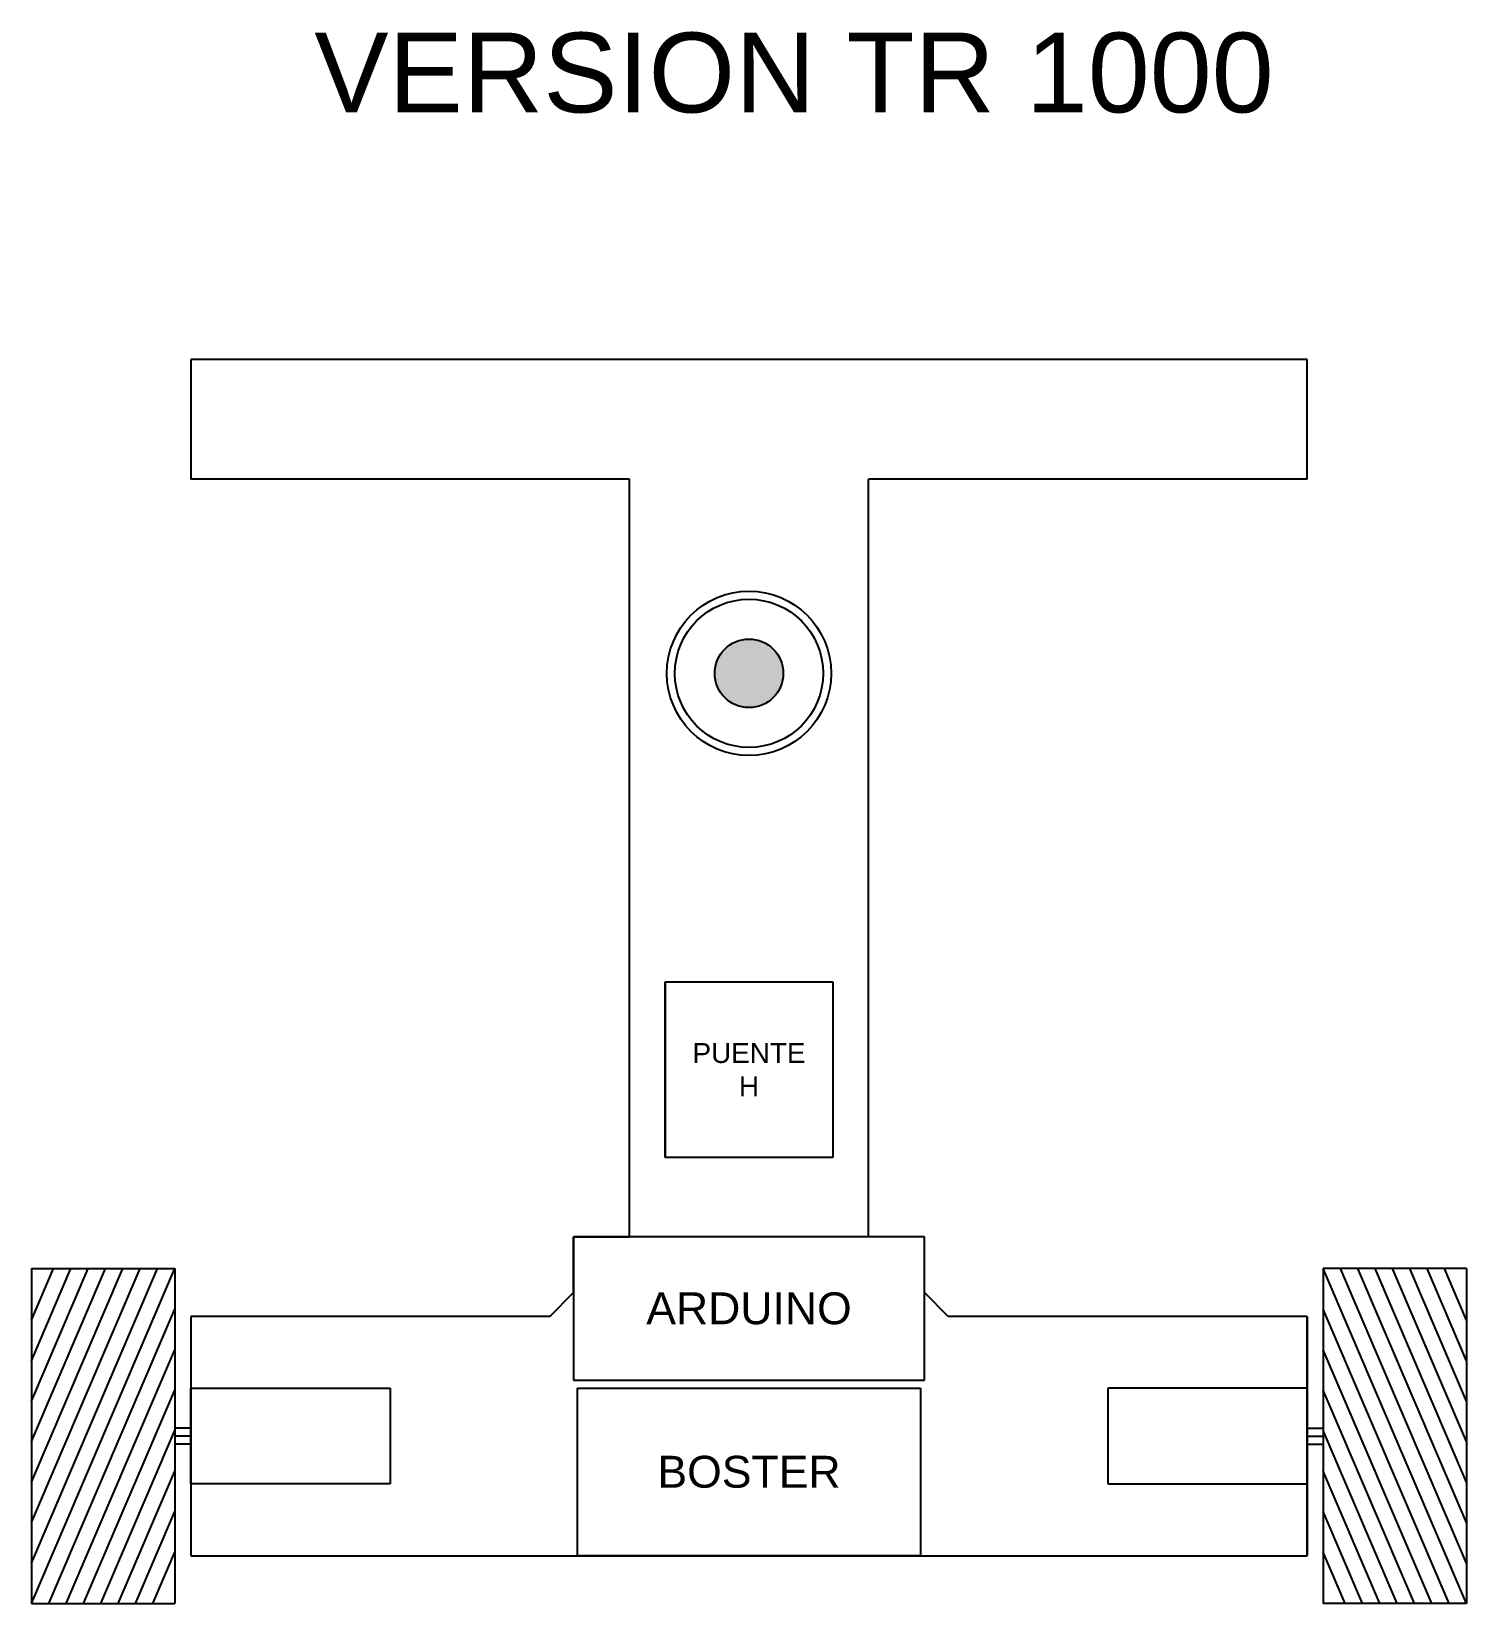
# Model space of a CAD drawing. Header units: millimetres. Extents: x 354 to 1075, y 97 to 298.
# Drawn here: x 353.6 to 533.6, y 100.8 to 298 of the extents above; entities that cross this region are included whole.
import ezdxf

# ---------------------------------------------------------------- set-up
doc = ezdxf.new("R2010")
doc.units = ezdxf.units.MM
for name, color, linetype in [('motores', 160, 'Continuous'), ('placas', 80, 'Continuous'), ('ruedas', 160, 'Continuous')]:
    doc.layers.add(name, color=color, linetype=linetype)
doc.styles.get("Standard").update_dxf_attribs({"font": 'arial.ttf'})

msp = doc.modelspace()

# ---------------------------------------------------------------- texts
at = {"insert": (389.64, 297.86), "char_height": 10, "attachment_point": 1}
msp.add_mtext_dynamic_manual_height_columns('\\pi-0.59062;VERSION TR 1000', width=118.4299, gutter_width=12.5, heights=[0], dxfattribs=at)
at = {"layer": 'placas', "attachment_point": 5}
for s, width, insert, char_height in [('PUENTE\\PH', 21, (443.57, 167.81), 2.5), ('ARDUINO', 44, (443.57, 137.85), 4), ('BOSTER', 43, (443.57, 117.35), 4)]:
    msp.add_mtext_dynamic_manual_height_columns(s, width=width, gutter_width=12.5, heights=[0], dxfattribs=dict(at, insert=insert, char_height=char_height))

# ---------------------------------------------------------------- hatches: boundary and pattern name
at = {"layer": 'ruedas'}
h = msp.add_hatch(color=256, dxfattribs=at)
h.dxf.hatch_style = 1
h.set_gradient(color1=(0, 0, 255), color2=(255, 255, 0), tint=1, name='INVCYLINDER')
h.paths.add_polyline_path([(439.27, 217.51, 1), (447.87, 217.51, 1)])

# ---------------------------------------------------------------- linework, layer by layer
for p, q in [((513.57, 256.85), (373.57, 256.85)), ((373.57, 256.85), (373.57, 241.85)), ((513.57, 241.85), (513.57, 256.85)), ((428.57, 241.85), (373.57, 241.85)), ((428.57, 146.85), (428.57, 241.85)), ((458.57, 146.85), (458.57, 241.85)), ((513.57, 241.85), (458.57, 241.85)), ((433.07, 178.81), (433.07, 156.81)), ((421.57, 139.85), (421.57, 146.85)), ((421.57, 146.85), (428.57, 146.85)), ((465.57, 146.85), (458.57, 146.85)), ((465.57, 139.85), (465.57, 146.85)), ((418.57, 136.85), (421.57, 139.85)), ((468.57, 136.85), (465.57, 139.85)), ((418.57, 136.85), (373.57, 136.85)), ((373.57, 136.85), (373.57, 106.85)), ((513.57, 136.85), (468.57, 136.85)), ((513.57, 106.85), (513.57, 136.85)), ((513.57, 136.85), (513.57, 106.85)), ((373.57, 122.85), (371.57, 122.85)), ((513.57, 122.85), (515.57, 122.85)), ((373.57, 121.85), (371.57, 121.85)), ((373.57, 120.85), (371.57, 120.85)), ((513.57, 121.85), (515.57, 121.85)), ((513.57, 120.85), (515.57, 120.85)), ((373.57, 106.85), (513.57, 106.85)), ((418.57, 106.85), (468.57, 106.85))]:
    msp.add_line(p, q)
at = {"layer": 'motores'}
for p, q in [((373.57, 115.85), (373.57, 127.85)), ((373.57, 127.85), (398.57, 127.85)), ((398.57, 127.85), (398.57, 115.85)), ((488.57, 127.85), (488.57, 115.85)), ((513.57, 127.85), (488.57, 127.85)), ((513.57, 115.85), (513.57, 127.85)), ((398.57, 115.85), (373.57, 115.85)), ((488.57, 115.85), (513.57, 115.85))]:
    msp.add_line(p, q, dxfattribs=at)
at = {"layer": 'placas'}
for p, q in [((433.07, 178.81), (454.07, 178.81)), ((433.07, 156.81), (433.07, 178.81)), ((454.07, 178.81), (454.07, 156.81)), ((454.07, 156.81), (433.07, 156.81)), ((465.57, 146.85), (421.57, 146.85)), ((421.57, 146.85), (421.57, 128.85)), ((465.57, 128.85), (465.57, 146.85)), ((421.57, 128.85), (465.57, 128.85)), ((422.07, 106.85), (422.07, 127.85)), ((422.07, 127.85), (465.07, 127.85)), ((465.07, 127.85), (465.07, 106.85)), ((465.07, 106.85), (422.07, 106.85))]:
    msp.add_line(p, q, dxfattribs=at)
at = {"layer": 'ruedas'}
for p, q in [((353.57, 142.85), (371.57, 142.85)), ((353.57, 142.85), (353.57, 100.85)), ((353.57, 100.85), (371.57, 142.85)), ((353.57, 105.93), (369.39, 142.85)), ((353.57, 111), (367.22, 142.85)), ((353.57, 116.08), (365.04, 142.85)), ((353.57, 121.16), (362.87, 142.85)), ((353.57, 126.24), (360.69, 142.85)), ((353.57, 131.31), (358.51, 142.85)), ((353.57, 136.39), (356.34, 142.85)), ((371.57, 142.85), (371.57, 100.85)), ((533.57, 142.85), (515.57, 142.85)), ((515.57, 142.85), (515.57, 100.85)), ((533.57, 100.85), (515.57, 142.85)), ((533.57, 105.93), (517.75, 142.85)), ((533.57, 111), (519.92, 142.85)), ((533.57, 116.08), (522.1, 142.85)), ((533.57, 121.16), (524.27, 142.85)), ((533.57, 126.24), (526.45, 142.85)), ((533.57, 131.31), (528.63, 142.85)), ((533.57, 136.39), (530.8, 142.85)), ((533.57, 142.85), (533.57, 100.85)), ((355.75, 100.85), (371.57, 137.77)), ((531.39, 100.85), (515.57, 137.77)), ((357.92, 100.85), (371.57, 132.69)), ((529.22, 100.85), (515.57, 132.69)), ((360.1, 100.85), (371.57, 127.62)), ((527.04, 100.85), (515.57, 127.62)), ((362.27, 100.85), (371.57, 122.54)), ((524.87, 100.85), (515.57, 122.54)), ((364.45, 100.85), (371.57, 117.46)), ((522.69, 100.85), (515.57, 117.46)), ((366.63, 100.85), (371.57, 112.39)), ((520.51, 100.85), (515.57, 112.39)), ((368.8, 100.85), (371.57, 107.31)), ((518.34, 100.85), (515.57, 107.31)), ((353.57, 100.85), (371.57, 100.85)), ((533.57, 100.85), (515.57, 100.85))]:
    msp.add_line(p, q, dxfattribs=at)
for radius in [10.3, 9.3, 4.3]:
    msp.add_circle((443.57, 217.51), radius, dxfattribs=at)

msp.set_redraw_order([(e.dxf.handle, doc.entitydb.next_handle()) for e in msp.query("TEXT MTEXT ATTDEF DIMENSION ARC_DIMENSION")])  # texts and dimensions are drawn at this point

doc.saveas('drawing.dxf')
